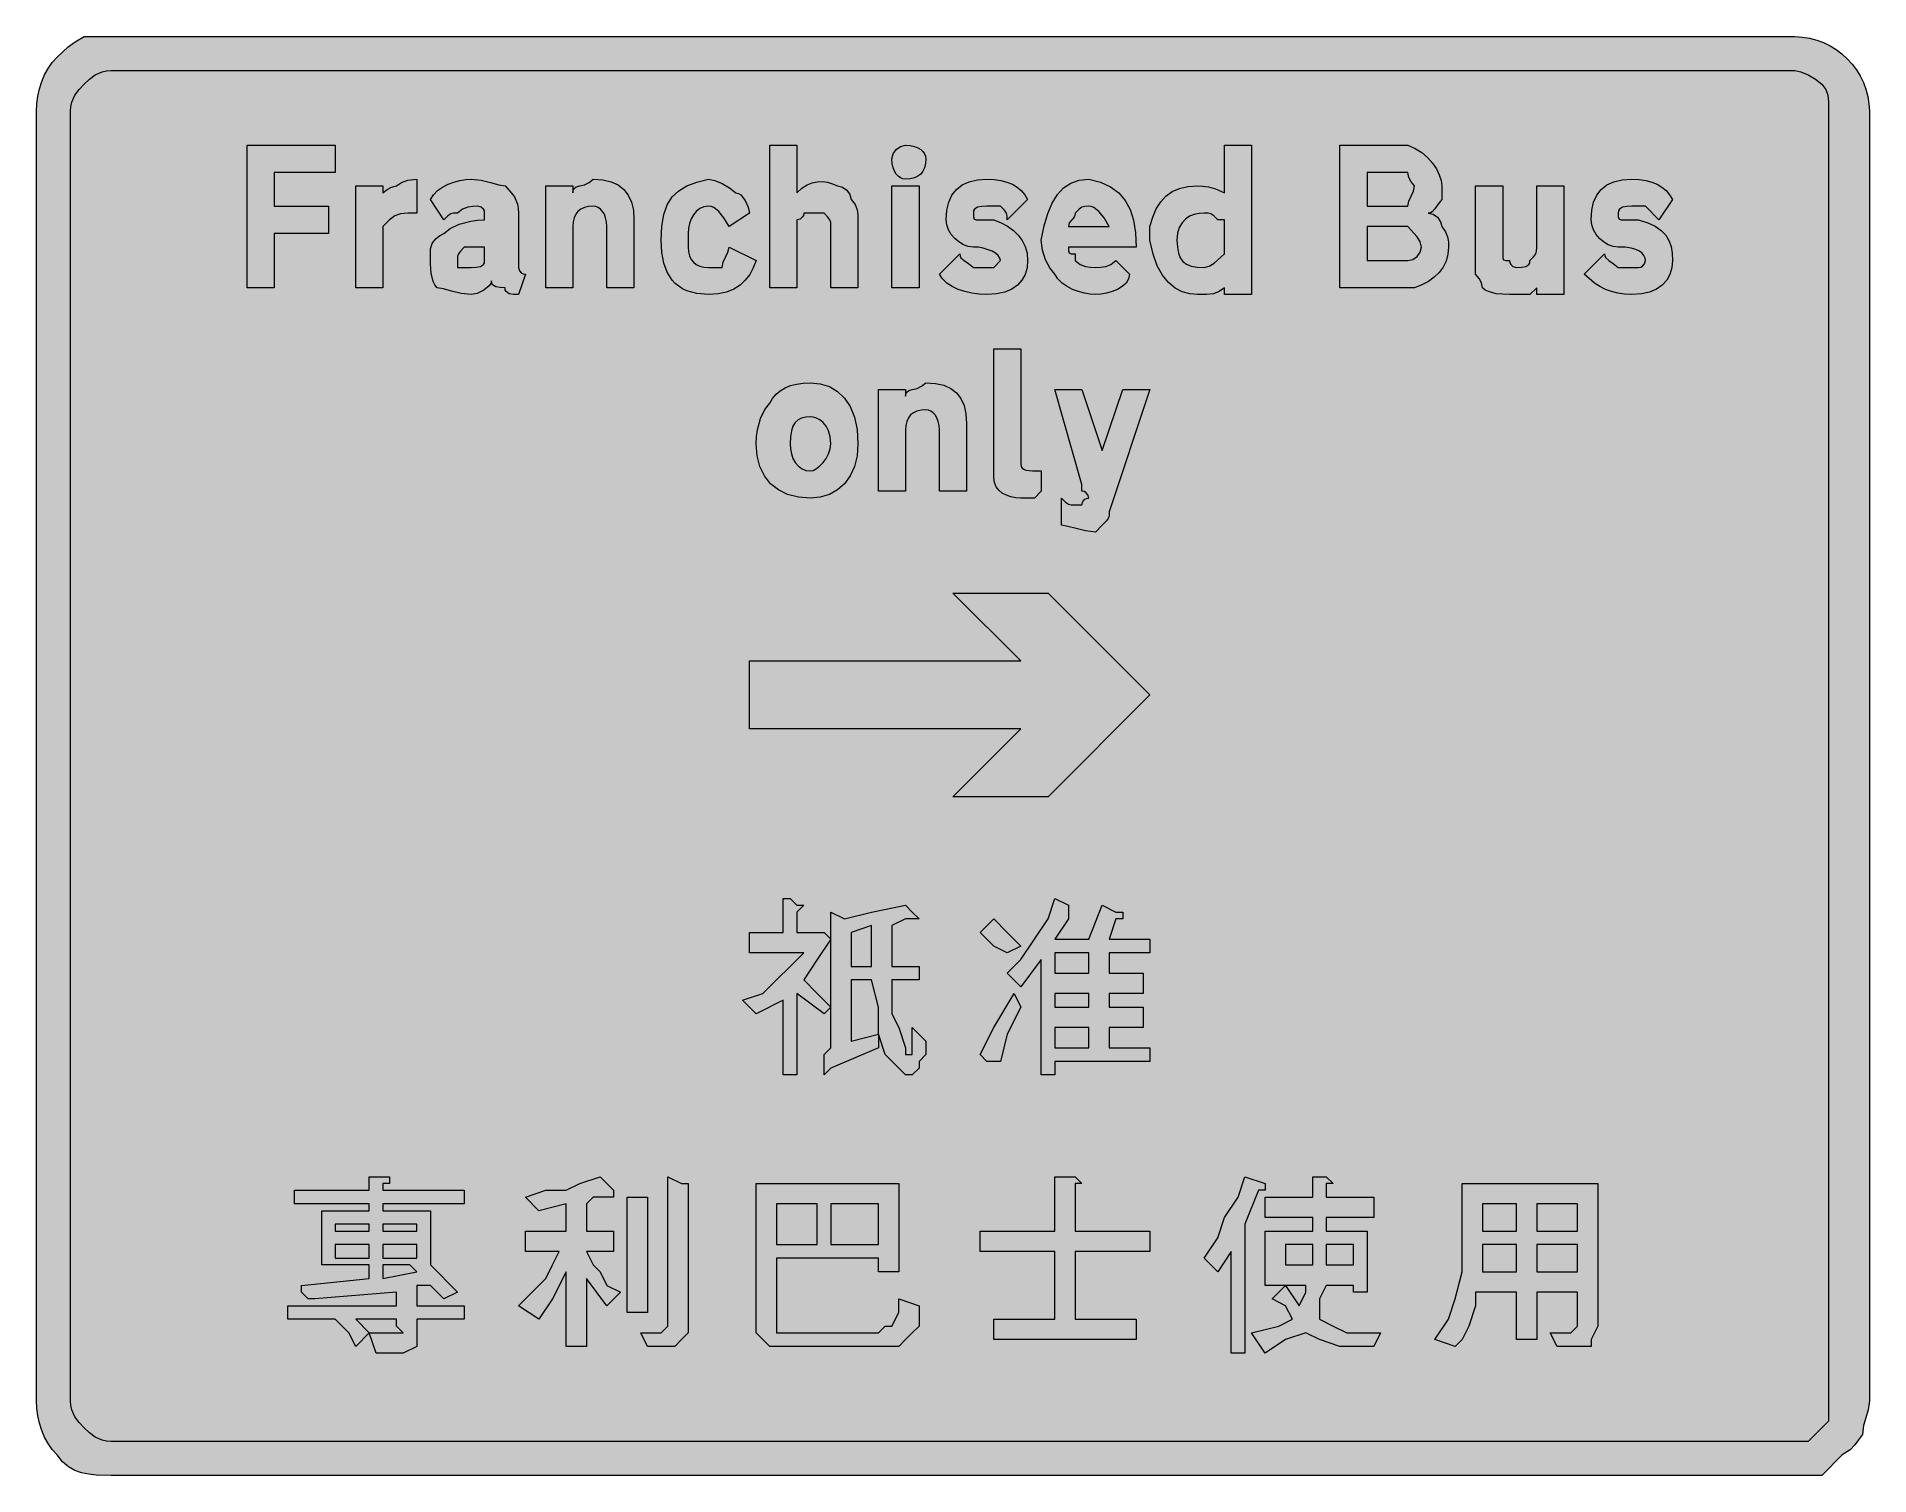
# Model space of a CAD drawing. Header units: metres. Extents: x 121 to 445, y 8 to 262.
import ezdxf

# ---------------------------------------------------------------- set-up
doc = ezdxf.new("R2010")
doc.units = ezdxf.units.M
doc.layers.add('FILL_BLACK_000000', color=7, linetype='Continuous', true_color=0x000000)
doc.layers.add('FILL_WHITE_FFFFFF', color=7, linetype='Continuous', true_color=0xffffff)

msp = doc.modelspace()

# ---------------------------------------------------------------- hatches: boundary and pattern name
at = {"layer": 'FILL_BLACK_000000', "true_color": 0x000000}
h = msp.add_hatch(color=7, dxfattribs=at)
h.dxf.hatch_style = 1
h.paths.add_polyline_path([(445.47, 21.12), (445.28, 19.51), (444.87, 18.12), (444.46, 16.73), (444.27, 15.12), (443.54, 14.22), (442.92, 13.32), (442.08, 12.42), (440.67, 11.52), (437.07, 7.92), (432.27, 7.92), (134.67, 7.92), (131.99, 7.98), (130.68, 8.11), (129.42, 8.37), (128.21, 8.8), (127.08, 9.44), (126.02, 10.33), (125.07, 11.52), (124.23, 12.47), (123.5, 13.53), (122.88, 14.66), (122.37, 15.87), (121.98, 17.13), (121.7, 18.44), (121.53, 19.77), (121.47, 21.12), (121.47, 249.12), (121.53, 250.47), (121.7, 251.8), (121.98, 253.11), (122.37, 254.37), (122.88, 255.58), (123.5, 256.71), (124.23, 257.77), (125.07, 258.72), (127.02, 260.52), (128.28, 261.42), (129.87, 262.32), (134.67, 262.32), (432.27, 262.32), (433.6, 262.25), (434.9, 262.05), (436.16, 261.72), (437.37, 261.27), (438.52, 260.71), (439.61, 260.04), (440.63, 259.28), (441.57, 258.42), (442.43, 257.48), (443.19, 256.46), (443.86, 255.37), (444.42, 254.22), (444.87, 253.01), (445.2, 251.75), (445.4, 250.45), (445.47, 249.12), (445.47, 21.12)])
h = msp.add_hatch(color=7, dxfattribs=at)
h.dxf.hatch_style = 1
h.paths.add_polyline_path([(163.47, 217.92), (158.67, 217.92), (158.67, 243.12), (174.27, 243.12), (174.27, 238.32), (163.47, 238.32), (163.47, 232.32), (173.07, 232.32), (173.07, 227.52), (163.47, 227.52), (163.47, 217.92)])
h = msp.add_hatch(color=7, dxfattribs=at)
h.dxf.hatch_style = 1
h.paths.add_polyline_path([(256.77, 235.51), (257.67, 236.09), (258.57, 236.47), (259.47, 236.67), (260.37, 236.7), (261.27, 236.58), (262.17, 236.31), (263.07, 235.92), (263.95, 235.71), (264.72, 235.17), (265.26, 234.4), (265.47, 233.52), (266.16, 232.62), (266.52, 231.72), (266.65, 230.82), (266.67, 229.92), (266.67, 217.92), (261.87, 217.92), (261.87, 228.72), (261.85, 229.43), (261.72, 229.92), (261.36, 230.41), (260.67, 231.12), (259.47, 231.12), (257.07, 231.12), (257.02, 230.72), (256.88, 230.43), (256.47, 230.07), (255.87, 229.92), (255.87, 228.72), (255.87, 217.92), (251.07, 217.92), (251.07, 243.12), (255.87, 243.12), (255.87, 234.72), (256.77, 235.51)])
h = msp.add_hatch(color=7, dxfattribs=at)
h.dxf.hatch_style = 1
h.paths.add_polyline_path([(278.61, 239.88), (278.45, 239.14), (278.16, 238.53), (277.77, 238.02), (277.26, 237.63), (276.65, 237.34), (275.91, 237.18), (275.07, 237.12), (274.62, 237.18), (274.19, 237.34), (273.78, 237.63), (273.42, 238.02), (273.11, 238.53), (272.88, 239.14), (272.72, 239.88), (272.67, 240.72), (272.88, 241.6), (273.42, 242.37), (274.19, 242.91), (275.07, 243.12), (275.91, 243.07), (276.65, 242.91), (277.26, 242.68), (277.77, 242.37), (278.16, 242.01), (278.45, 241.6), (278.61, 241.17), (278.67, 240.72), (278.61, 239.88)])
h = msp.add_hatch(color=7, dxfattribs=at)
h.dxf.hatch_style = 1
h.paths.add_polyline_path([(336.27, 243.12), (336.27, 216.72), (331.47, 216.72), (331.47, 217.92), (330.55, 217.23), (329.52, 216.87), (328.26, 216.74), (326.67, 216.72), (325.32, 216.84), (324.01, 217.21), (322.75, 217.86), (321.57, 218.82), (320.51, 220.12), (319.58, 221.78), (318.83, 223.84), (318.27, 226.32), (318.27, 227.52), (318.27, 228.72), (318.78, 230.41), (319.41, 231.87), (320.19, 233.11), (321.12, 234.12), (322.22, 234.91), (323.5, 235.47), (324.98, 235.81), (326.67, 235.92), (327.59, 235.9), (328.62, 235.77), (329.88, 235.41), (331.47, 234.72), (331.47, 243.12), (336.27, 243.12)])
h.paths.add_polyline_path([(331.47, 229.92), (330.27, 229.92), (329.56, 230.61), (329.07, 230.97), (328.58, 231.1), (327.87, 231.12), (326.97, 231.06), (326.11, 230.88), (325.3, 230.55), (324.57, 230.07), (323.96, 229.42), (323.48, 228.59), (323.18, 227.56), (323.07, 226.32), (323.13, 225.08), (323.31, 224.05), (323.64, 223.22), (324.12, 222.57), (324.77, 222.09), (325.6, 221.76), (326.63, 221.58), (327.87, 221.52), (328.77, 221.73), (329.67, 222.27), (331.47, 223.92), (331.47, 228.72), (331.47, 229.92)], flags=16)
h = msp.add_hatch(color=7, dxfattribs=at)
h.dxf.hatch_style = 1
h.paths.add_polyline_path([(361.47, 243.12), (363.87, 243.12), (365.16, 242.56), (366.33, 241.83), (367.35, 240.95), (368.22, 239.97), (368.92, 238.94), (369.44, 237.89), (369.76, 236.87), (369.87, 235.92), (369.87, 233.52), (369.16, 232.64), (368.67, 231.87), (368.18, 231.33), (367.87, 231.17), (367.47, 231.12), (368.35, 230.91), (369.12, 230.37), (369.66, 229.6), (369.87, 228.72), (370.56, 227.82), (370.92, 226.92), (371.05, 226.02), (371.07, 225.12), (370.96, 223.83), (370.64, 222.64), (370.12, 221.58), (369.42, 220.62), (368.55, 219.78), (367.53, 219.04), (366.36, 218.43), (365.07, 217.92), (363.87, 217.92), (362.67, 217.92), (361.47, 217.92), (351.87, 217.92), (351.87, 243.12), (360.27, 243.12), (361.47, 243.12)])
h.paths.add_polyline_path([(363.87, 238.32), (362.67, 238.32), (361.47, 238.32), (356.67, 238.32), (356.67, 232.32), (361.47, 232.32), (362.67, 232.32), (363.87, 232.32), (364.06, 233.22), (364.47, 234.12), (364.88, 235.02), (365.07, 235.92), (364.47, 236.67), (364.06, 237.44), (363.87, 238.32)], flags=16)
h.paths.add_polyline_path([(362.67, 222.72), (363.87, 222.72), (364.75, 222.93), (365.52, 223.47), (366.06, 224.24), (366.27, 225.12), (366.06, 226.02), (365.52, 226.92), (363.87, 228.72), (362.67, 228.72), (361.47, 228.72), (356.67, 228.72), (356.67, 222.72), (361.47, 222.72), (362.67, 222.72)], flags=16)
h = msp.add_hatch(color=7, dxfattribs=at)
h.dxf.hatch_style = 1
h.paths.add_polyline_path([(177.87, 235.92), (182.67, 235.92), (182.67, 234.72), (183.42, 235.32), (184.19, 235.73), (185.07, 235.92), (185.97, 236.52), (187.1, 236.93), (188.67, 237.12), (188.67, 231.12), (187.08, 231.1), (185.82, 230.97), (184.79, 230.61), (183.87, 229.92), (182.67, 228.72), (182.67, 217.92), (177.87, 217.92), (177.87, 235.92)])
h = msp.add_hatch(color=7, dxfattribs=at)
h.dxf.hatch_style = 1
h.paths.add_polyline_path([(205.79, 216.74), (205.02, 216.87), (204.48, 217.23), (204.32, 217.52), (204.27, 217.92), (203.39, 217.94), (202.62, 218.07), (202.08, 218.43), (201.92, 218.72), (201.87, 219.12), (201.76, 218.67), (201.48, 218.24), (200.52, 217.47), (199.34, 216.93), (198.27, 216.72), (196.49, 216.91), (194.82, 217.32), (193.38, 217.73), (192.27, 217.92), (191.87, 218.42), (191.58, 219.03), (191.22, 220.47), (191.09, 222.14), (191.07, 223.92), (191.11, 224.82), (191.37, 225.72), (191.66, 226.17), (192.08, 226.62), (192.68, 227.07), (193.47, 227.52), (194.6, 228.4), (196.17, 229.17), (198.2, 229.71), (199.38, 229.87), (200.67, 229.92), (200.67, 231.12), (200.62, 231.52), (200.48, 231.81), (200.07, 232.17), (199.47, 232.32), (198.57, 232.3), (197.67, 232.17), (196.77, 231.81), (195.87, 231.12), (195.16, 231.1), (194.67, 230.97), (194.18, 230.61), (193.47, 229.92), (191.07, 233.52), (191.63, 234.36), (192.36, 235.09), (193.24, 235.71), (194.22, 236.22), (195.25, 236.61), (196.3, 236.89), (197.32, 237.06), (198.27, 237.12), (200.05, 236.93), (201.72, 236.52), (203.16, 236.11), (204.27, 235.92), (205.15, 235), (205.92, 233.97), (206.46, 232.71), (206.62, 231.97), (206.67, 231.12), (206.67, 221.52), (206.82, 220.92), (207.18, 220.51), (207.47, 220.37), (207.87, 220.32), (206.67, 216.72), (205.79, 216.74)])
h.paths.add_polyline_path([(198.27, 221.52), (199.15, 221.54), (199.92, 221.67), (200.46, 222.03), (200.62, 222.32), (200.67, 222.72), (200.67, 225.12), (197.07, 225.12), (196.38, 224.41), (196.02, 223.92), (195.89, 223.43), (195.87, 222.72), (195.87, 221.52), (198.27, 221.52)], flags=16)
h = msp.add_hatch(color=7, dxfattribs=at)
h.dxf.hatch_style = 1
h.paths.add_polyline_path([(222.27, 217.92), (222.27, 228.72), (222.22, 229.56), (222.06, 230.29), (221.83, 230.91), (221.52, 231.42), (221.16, 231.81), (220.75, 232.09), (220.32, 232.26), (219.87, 232.32), (219.03, 232.26), (218.3, 232.09), (217.68, 231.81), (217.17, 231.42), (216.78, 230.91), (216.5, 230.29), (216.33, 229.56), (216.27, 228.72), (216.27, 217.92), (211.47, 217.92), (211.47, 235.92), (216.27, 235.92), (216.27, 234.72), (216.32, 235.12), (216.46, 235.41), (216.87, 235.77), (217.47, 235.92), (218.35, 236.11), (219.12, 236.52), (219.87, 237.12), (221.56, 237.01), (223.02, 236.67), (224.26, 236.11), (225.27, 235.32), (226.06, 234.31), (226.62, 233.07), (226.96, 231.61), (227.07, 229.92), (227.07, 217.92), (222.27, 217.92)])
h = msp.add_hatch(color=7, dxfattribs=at)
h.dxf.hatch_style = 1
h.paths.add_polyline_path([(241.36, 236.91), (242.67, 236.37), (243.98, 235.6), (245.07, 234.72), (245.52, 234.61), (245.95, 234.33), (246.72, 233.37), (247.26, 232.19), (247.47, 231.12), (243.87, 228.72), (242.97, 230.29), (242.07, 231.42), (241.17, 232.09), (240.72, 232.26), (240.27, 232.32), (239.43, 232.21), (238.7, 231.91), (238.08, 231.43), (237.57, 230.82), (237.18, 230.09), (236.9, 229.28), (236.73, 228.42), (236.67, 227.52), (236.67, 226.32), (236.67, 225.12), (236.73, 224.28), (236.9, 223.54), (237.18, 222.93), (237.57, 222.42), (238.08, 222.03), (238.7, 221.74), (239.43, 221.58), (240.27, 221.52), (242.67, 221.52), (242.86, 222.42), (243.27, 223.32), (243.68, 224.22), (243.87, 225.12), (248.67, 222.72), (248.16, 221.43), (247.53, 220.26), (246.75, 219.24), (245.82, 218.37), (244.72, 217.67), (243.44, 217.15), (241.96, 216.83), (240.27, 216.72), (238.19, 216.89), (236.43, 217.38), (235.66, 217.74), (234.98, 218.18), (234.36, 218.69), (233.82, 219.27), (232.95, 220.65), (232.34, 222.29), (231.98, 224.18), (231.87, 226.32), (231.98, 228.8), (232.34, 230.88), (232.95, 232.58), (233.82, 233.97), (234.98, 235.07), (236.43, 235.94), (238.19, 236.61), (240.27, 237.12), (241.36, 236.91)])
h = msp.add_hatch(color=7, dxfattribs=at)
h.dxf.hatch_style = 1
h.paths.add_polyline_path([(296.56, 221.43), (296.22, 220.26), (295.66, 219.24), (294.87, 218.37), (293.86, 217.67), (292.62, 217.15), (291.16, 216.83), (289.47, 216.72), (288.12, 216.78), (286.81, 216.94), (285.55, 217.23), (284.37, 217.62), (283.31, 218.13), (282.38, 218.74), (281.63, 219.48), (281.07, 220.32), (284.67, 223.92), (284.72, 223.52), (284.88, 223.21), (285.42, 222.72), (286.19, 222.23), (287.07, 221.52), (289.47, 221.52), (290.67, 221.52), (291.87, 222.72), (291.76, 223.17), (291.46, 223.6), (290.98, 224.01), (290.37, 224.37), (288.83, 224.91), (287.97, 225.07), (287.07, 225.12), (286.17, 225.23), (285.31, 225.53), (284.5, 226.01), (283.77, 226.62), (283.16, 227.35), (282.68, 228.16), (282.38, 229.02), (282.27, 229.92), (282.38, 231.61), (282.72, 233.07), (283.28, 234.31), (284.07, 235.32), (285.08, 236.11), (286.32, 236.67), (287.78, 237.01), (289.47, 237.12), (290.76, 237.06), (291.95, 236.89), (293.01, 236.61), (293.97, 236.22), (294.81, 235.71), (295.55, 235.09), (296.16, 234.36), (296.67, 233.52), (293.07, 229.92), (293.05, 230.63), (292.92, 231.12), (292.56, 231.61), (291.87, 232.32), (289.47, 232.32), (288.59, 232.3), (287.82, 232.17), (287.28, 231.81), (287.12, 231.52), (287.07, 231.12), (287.09, 230.43), (287.22, 230.07), (287.58, 229.94), (288.27, 229.92), (290.67, 229.92), (291.96, 229.41), (293.13, 228.79), (294.15, 228.06), (295.02, 227.22), (295.72, 226.26), (296.24, 225.19), (296.56, 224.01), (296.67, 222.72), (296.56, 221.43)])
h = msp.add_hatch(color=7, dxfattribs=at)
h.dxf.hatch_style = 1
h.paths.add_polyline_path([(303.89, 224.43), (304.02, 224.07), (304.38, 223.94), (305.07, 223.92), (305.07, 222.72), (305.97, 222.03), (306.87, 221.67), (307.77, 221.54), (308.67, 221.52), (309.57, 221.54), (310.47, 221.67), (311.37, 222.03), (312.27, 222.72), (314.67, 220.32), (314.51, 219.48), (314.07, 218.74), (313.4, 218.13), (312.57, 217.62), (311.62, 217.23), (310.62, 216.94), (309.62, 216.78), (308.67, 216.72), (307.72, 216.78), (306.7, 216.94), (305.65, 217.23), (304.62, 217.62), (303.64, 218.13), (302.76, 218.74), (302.03, 219.48), (301.47, 220.32), (300.59, 221.43), (299.82, 222.87), (299.28, 224.54), (299.07, 226.32), (299.58, 228.85), (300.21, 231.04), (300.99, 232.9), (301.92, 234.42), (303.02, 235.6), (304.3, 236.44), (305.78, 236.95), (307.47, 237.12), (309.55, 236.56), (311.31, 235.75), (312.76, 234.69), (313.92, 233.37), (314.79, 231.76), (315.4, 229.86), (315.76, 227.65), (315.87, 225.12), (303.87, 225.12), (303.89, 224.43)])
h.paths.add_polyline_path([(310.17, 230.29), (309.27, 231.42), (308.37, 232.09), (307.92, 232.26), (307.47, 232.32), (306.76, 232.3), (306.27, 232.17), (305.78, 231.81), (305.07, 231.12), (305.02, 230.72), (304.88, 230.41), (304.47, 229.92), (304.06, 229.43), (303.92, 229.12), (303.87, 228.72), (311.07, 228.72), (310.17, 230.29)], flags=16)
h = msp.add_hatch(color=7, dxfattribs=at)
h.dxf.hatch_style = 1
h.paths.add_polyline_path([(410.56, 221.43), (410.22, 220.26), (409.66, 219.24), (408.87, 218.37), (407.86, 217.67), (406.62, 217.15), (405.16, 216.83), (403.47, 216.72), (402.17, 216.78), (400.98, 216.94), (399.86, 217.23), (398.82, 217.62), (397.83, 218.13), (396.89, 218.74), (395.07, 220.32), (398.67, 223.92), (398.72, 223.52), (398.88, 223.21), (399.42, 222.72), (400.19, 222.23), (401.07, 221.52), (403.47, 221.52), (404.67, 221.52), (405.07, 221.57), (405.36, 221.71), (405.72, 222.12), (405.87, 222.72), (405.81, 223.17), (405.63, 223.6), (405.3, 224.01), (404.82, 224.37), (404.17, 224.68), (403.34, 224.91), (402.31, 225.07), (401.07, 225.12), (400.17, 225.23), (399.31, 225.53), (398.5, 226.01), (397.77, 226.62), (397.16, 227.35), (396.68, 228.16), (396.38, 229.02), (396.27, 229.92), (396.38, 231.61), (396.72, 233.07), (397.28, 234.31), (398.07, 235.32), (399.08, 236.11), (400.32, 236.67), (401.78, 237.01), (403.47, 237.12), (404.76, 237.06), (405.95, 236.89), (407.01, 236.61), (407.97, 236.22), (408.81, 235.71), (409.55, 235.09), (410.16, 234.36), (410.67, 233.52), (408.27, 229.92), (405.87, 232.32), (403.47, 232.32), (402.59, 232.3), (401.82, 232.17), (401.28, 231.81), (401.12, 231.52), (401.07, 231.12), (401.09, 230.43), (401.22, 230.07), (401.58, 229.94), (402.27, 229.92), (404.67, 229.92), (406.31, 229.41), (407.63, 228.79), (408.68, 228.06), (409.47, 227.22), (410.04, 226.26), (410.41, 225.19), (410.61, 224.01), (410.67, 222.72), (410.56, 221.43)])
h = msp.add_hatch(color=7, dxfattribs=at)
h.dxf.hatch_style = 1
h.paths.add_polyline_path([(272.67, 217.92), (272.67, 235.92), (277.47, 235.92), (277.47, 217.92), (272.67, 217.92)])
h = msp.add_hatch(color=7, dxfattribs=at)
h.dxf.hatch_style = 1
h.paths.add_polyline_path([(391.47, 235.92), (391.47, 216.72), (386.67, 216.72), (386.67, 217.92), (385.47, 216.72), (381.87, 216.72), (379.47, 216.87), (378.16, 217.23), (377.57, 217.52), (377.07, 217.92), (376.88, 218.8), (376.47, 219.57), (375.87, 220.32), (375.87, 222.72), (375.87, 235.92), (380.67, 235.92), (380.67, 223.92), (380.69, 223.23), (380.82, 222.87), (381.18, 222.74), (381.87, 222.72), (381.92, 222.32), (382.06, 222.03), (382.47, 221.67), (383.07, 221.52), (383.95, 221.54), (384.72, 221.67), (385.26, 222.03), (385.42, 222.32), (385.47, 222.72), (386.16, 223.43), (386.52, 223.92), (386.65, 224.41), (386.67, 225.12), (386.67, 235.92), (391.47, 235.92)])
h = msp.add_hatch(color=7, dxfattribs=at)
h.dxf.hatch_style = 1
h.paths.add_polyline_path([(295.47, 186.72), (295.53, 186.32), (295.7, 186.03), (295.98, 185.81), (296.37, 185.67), (297.5, 185.54), (299.07, 185.52), (299.07, 181.92), (297.87, 180.72), (295.47, 180.72), (294.57, 180.78), (293.71, 180.94), (292.9, 181.23), (292.17, 181.62), (291.56, 182.13), (291.08, 182.74), (290.78, 183.48), (290.67, 184.32), (290.67, 185.52), (290.67, 207.12), (295.47, 207.12), (295.47, 186.72)])
h = msp.add_hatch(color=7, dxfattribs=at)
h.dxf.hatch_style = 1
h.paths.add_polyline_path([(266.03, 186.29), (265.28, 184.65), (264.27, 183.27), (263.04, 182.18), (261.61, 181.38), (260.01, 180.89), (258.27, 180.72), (256.13, 180.89), (254.24, 181.38), (252.6, 182.18), (251.22, 183.27), (250.13, 184.65), (249.33, 186.29), (248.84, 188.18), (248.67, 190.32), (248.72, 191.61), (248.88, 192.79), (249.42, 194.82), (250.19, 196.39), (251.07, 197.52), (251.58, 198.36), (252.2, 199.09), (252.93, 199.71), (253.77, 200.22), (254.73, 200.61), (255.8, 200.89), (256.98, 201.06), (258.27, 201.12), (260.01, 200.95), (261.61, 200.44), (263.04, 199.6), (264.27, 198.42), (265.28, 196.9), (266.03, 195.04), (266.51, 192.85), (266.67, 190.32), (266.51, 188.18), (266.03, 186.29)])
h.paths.add_polyline_path([(261.48, 192.59), (261.05, 193.42), (260.52, 194.07), (259.94, 194.55), (259.34, 194.88), (258.77, 195.06), (258.27, 195.12), (257.43, 195.06), (256.7, 194.88), (256.08, 194.55), (255.57, 194.07), (255.18, 193.42), (254.9, 192.59), (254.73, 191.56), (254.67, 190.32), (254.73, 189.42), (254.9, 188.56), (255.18, 187.75), (255.57, 187.02), (256.08, 186.41), (256.7, 185.93), (257.43, 185.63), (258.27, 185.52), (258.77, 185.63), (259.34, 185.93), (259.94, 186.41), (260.52, 187.02), (261.05, 187.75), (261.48, 188.56), (261.76, 189.42), (261.87, 190.32), (261.76, 191.56), (261.48, 192.59)], flags=16)
h = msp.add_hatch(color=7, dxfattribs=at)
h.dxf.hatch_style = 1
h.paths.add_polyline_path([(281.07, 181.92), (281.07, 192.72), (281.02, 193.56), (280.86, 194.29), (280.63, 194.91), (280.32, 195.42), (279.96, 195.81), (279.55, 196.09), (279.12, 196.26), (278.67, 196.32), (277.83, 196.26), (277.1, 196.09), (276.48, 195.81), (275.97, 195.42), (275.58, 194.91), (275.3, 194.29), (275.13, 193.56), (275.07, 192.72), (275.07, 181.92), (270.27, 181.92), (270.27, 199.92), (275.07, 199.92), (275.07, 198.72), (275.12, 199.12), (275.26, 199.41), (275.67, 199.77), (276.27, 199.92), (277.15, 200.11), (277.92, 200.52), (278.67, 201.12), (280.36, 201.01), (281.82, 200.67), (283.06, 200.11), (284.07, 199.32), (284.86, 198.31), (285.42, 197.07), (285.76, 195.61), (285.87, 193.92), (285.87, 181.92), (281.07, 181.92)])
h = msp.add_hatch(color=7, dxfattribs=at)
h.dxf.hatch_style = 1
h.paths.add_polyline_path([(311.07, 178.32), (311.05, 177.61), (310.92, 177.12), (310.56, 176.63), (309.87, 175.92), (308.67, 174.72), (306.89, 174.91), (305.22, 175.32), (303.78, 175.73), (302.67, 175.92), (302.67, 180.72), (303.38, 180.03), (303.87, 179.67), (304.36, 179.54), (305.07, 179.52), (306.27, 179.52), (306.42, 180.12), (306.78, 180.53), (307.07, 180.67), (307.47, 180.72), (307.32, 181.32), (306.96, 181.73), (306.67, 181.87), (306.27, 181.92), (306.27, 183.12), (301.47, 199.92), (306.27, 199.92), (309.87, 189.12), (313.47, 199.92), (318.27, 199.92), (311.07, 178.32)])
h = msp.add_hatch(color=7, dxfattribs=at)
h.dxf.hatch_style = 1
h.paths.add_polyline_path([(318.27, 145.92), (300.27, 127.92), (283.47, 127.92), (295.47, 139.92), (247.47, 139.92), (247.47, 151.92), (295.47, 151.92), (283.47, 163.92), (300.27, 163.92), (318.27, 145.92)])
h = msp.add_hatch(color=7, dxfattribs=at)
h.dxf.hatch_style = 1
h.paths.add_polyline_path([(247.47, 103.92), (253.47, 103.92), (253.47, 109.92), (254.67, 109.92), (255.87, 108.72), (257.07, 108.72), (255.87, 107.52), (255.87, 103.92), (260.67, 103.92), (261.87, 102.72), (259.47, 99.12), (257.07, 95.52), (259.47, 93.12), (261.87, 90.72), (260.67, 89.52), (255.87, 93.12), (255.87, 78.72), (253.47, 78.72), (253.47, 91.92), (248.67, 89.52), (246.27, 91.92), (249.87, 93.12), (252.27, 95.52), (254.67, 97.92), (257.07, 100.32), (247.47, 100.32), (247.47, 103.92)])
h = msp.add_hatch(color=7, dxfattribs=at)
h.dxf.hatch_style = 1
h.paths.add_polyline_path([(260.67, 78.72), (260.67, 79.92), (260.67, 82.32), (261.87, 83.52), (261.87, 107.52), (264.27, 106.32), (269.07, 107.52), (275.07, 108.72), (276.27, 107.52), (277.47, 106.32), (276.27, 106.32), (275.07, 106.32), (272.67, 105.12), (272.67, 97.92), (277.47, 97.92), (277.47, 95.52), (272.67, 95.52), (272.67, 91.92), (272.67, 89.52), (273.87, 87.12), (275.07, 83.52), (275.07, 82.32), (276.27, 82.32), (276.27, 84.72), (276.27, 87.12), (278.67, 84.72), (278.67, 82.32), (277.47, 81.12), (277.47, 79.92), (276.27, 78.72), (275.07, 78.72), (273.87, 79.92), (271.47, 82.32), (270.27, 85.92), (270.27, 83.52), (261.87, 79.92), (260.67, 78.72)])
h.paths.add_polyline_path([(270.27, 90.72), (269.07, 95.52), (265.47, 95.52), (265.47, 84.72), (270.27, 85.92), (270.27, 90.72)], flags=16)
h.paths.add_polyline_path([(269.07, 105.12), (265.47, 103.92), (265.47, 97.92), (269.07, 97.92), (269.07, 105.12)], flags=16)
h = msp.add_hatch(color=7, dxfattribs=at)
h.dxf.hatch_style = 1
h.paths.add_polyline_path([(312.27, 107.52), (313.47, 107.52), (313.47, 106.32), (312.27, 106.32), (311.07, 102.72), (318.27, 102.72), (318.27, 100.32), (311.07, 100.32), (311.07, 96.72), (317.07, 96.72), (317.07, 93.12), (311.07, 93.12), (311.07, 90.72), (317.07, 90.72), (317.07, 87.12), (311.07, 87.12), (311.07, 83.52), (318.27, 83.52), (318.27, 81.12), (301.47, 81.12), (301.47, 78.72), (299.07, 78.72), (299.07, 99.12), (295.47, 94.32), (293.07, 96.72), (295.47, 99.12), (297.87, 102.72), (300.27, 106.32), (301.47, 109.92), (303.87, 108.72), (303.87, 107.52), (303.87, 106.32), (301.47, 102.72), (307.47, 102.72), (309.87, 108.72), (312.27, 107.52)])
h.paths.add_polyline_path([(301.47, 90.72), (307.47, 90.72), (307.47, 93.12), (301.47, 93.12), (301.47, 90.72)], flags=16)
h.paths.add_polyline_path([(301.47, 100.32), (301.47, 96.72), (307.47, 96.72), (307.47, 100.32), (301.47, 100.32)], flags=16)
h.paths.add_polyline_path([(307.47, 87.12), (301.47, 87.12), (301.47, 83.52), (307.47, 83.52), (307.47, 87.12)], flags=16)
h = msp.add_hatch(color=7, dxfattribs=at)
h.dxf.hatch_style = 1
h.paths.add_polyline_path([(290.67, 101.52), (288.27, 103.92), (290.67, 106.32), (293.07, 103.92), (295.47, 101.52), (293.07, 100.32), (290.67, 101.52)])
h = msp.add_hatch(color=7, dxfattribs=at)
h.dxf.hatch_style = 1
h.paths.add_polyline_path([(290.67, 87.12), (294.27, 93.12), (295.47, 90.72), (293.07, 85.92), (291.87, 81.12), (290.67, 81.12), (289.47, 81.12), (288.27, 82.32), (290.67, 87.12)])
h = msp.add_hatch(color=7, dxfattribs=at)
h.dxf.hatch_style = 1
h.paths.add_polyline_path([(185.07, 40.32), (170.67, 39.12), (169.47, 39.12), (168.27, 40.32), (168.27, 41.52), (180.27, 42.72), (180.27, 45.12), (171.87, 45.12), (171.87, 54.72), (180.27, 54.72), (180.27, 55.92), (167.07, 55.92), (167.07, 58.32), (180.27, 58.32), (180.27, 60.72), (182.67, 60.72), (183.87, 60.72), (183.87, 59.52), (182.67, 59.52), (182.67, 58.32), (197.07, 58.32), (197.07, 55.92), (182.67, 55.92), (182.67, 54.72), (191.07, 54.72), (191.07, 45.12), (195.87, 40.32), (193.47, 39.12), (191.07, 41.52), (188.67, 41.52), (188.67, 37.92), (197.07, 37.92), (197.07, 35.52), (188.67, 35.52), (188.67, 34.32), (188.67, 31.92), (188.67, 30.72), (186.27, 29.52), (185.07, 29.52), (181.47, 29.52), (180.27, 33.12), (177.87, 30.72), (176.67, 33.12), (174.27, 35.52), (165.87, 35.52), (165.87, 37.92), (185.07, 37.92), (185.07, 40.32)])
h.paths.add_polyline_path([(183.87, 33.12), (185.07, 33.12), (186.27, 33.12), (185.07, 34.32), (185.07, 35.52), (177.87, 35.52), (180.27, 33.12), (183.87, 33.12)], flags=16)
h.paths.add_polyline_path([(187.47, 45.12), (182.67, 45.12), (182.67, 42.72), (188.67, 43.92), (187.47, 45.12)], flags=16)
h.paths.add_polyline_path([(188.67, 51.12), (188.67, 52.32), (182.67, 52.32), (182.67, 51.12), (188.67, 51.12)], flags=16)
h.paths.add_polyline_path([(182.67, 46.32), (188.67, 46.32), (188.67, 48.72), (182.67, 48.72), (182.67, 46.32)], flags=16)
h.paths.add_polyline_path([(174.27, 52.32), (174.27, 51.12), (180.27, 51.12), (180.27, 52.32), (174.27, 52.32)], flags=16)
h.paths.add_polyline_path([(180.27, 48.72), (174.27, 48.72), (174.27, 46.32), (180.27, 46.32), (180.27, 48.72)], flags=16)
h = msp.add_hatch(color=7, dxfattribs=at)
h.dxf.hatch_style = 1
h.paths.add_polyline_path([(211.47, 58.32), (215.07, 58.32), (217.47, 59.52), (221.07, 60.72), (223.47, 58.32), (223.47, 57.12), (222.27, 57.12), (219.87, 57.12), (218.67, 55.92), (218.67, 51.12), (223.47, 51.12), (223.47, 47.52), (218.67, 47.52), (219.87, 45.12), (221.07, 43.92), (222.27, 41.52), (224.67, 40.32), (222.27, 37.92), (218.67, 42.72), (218.67, 30.72), (215.07, 30.72), (215.07, 43.92), (212.67, 39.12), (210.27, 35.52), (206.67, 37.92), (209.07, 40.32), (211.47, 42.72), (212.67, 45.12), (213.87, 47.52), (207.87, 47.52), (207.87, 51.12), (215.07, 51.12), (215.07, 55.92), (210.27, 54.72), (207.87, 57.12), (211.47, 58.32)])
h = msp.add_hatch(color=7, dxfattribs=at)
h.dxf.hatch_style = 1
h.paths.add_polyline_path([(231.87, 33.12), (233.07, 34.32), (233.07, 35.52), (233.07, 36.72), (233.07, 60.72), (235.47, 59.52), (236.67, 59.52), (236.67, 58.32), (236.67, 35.52), (236.67, 33.12), (235.47, 31.92), (234.27, 30.72), (231.87, 30.72), (229.47, 30.72), (228.27, 33.12), (231.87, 33.12)])
h = msp.add_hatch(color=7, dxfattribs=at)
h.dxf.hatch_style = 1
h.paths.add_polyline_path([(270.27, 43.92), (270.27, 46.32), (252.27, 46.32), (252.27, 35.52), (252.27, 34.32), (252.27, 33.12), (253.47, 33.12), (270.27, 33.12), (271.47, 34.32), (272.67, 34.32), (273.87, 36.72), (273.87, 39.12), (277.47, 37.92), (277.47, 35.52), (277.47, 34.32), (276.27, 33.12), (275.07, 31.92), (273.87, 30.72), (272.67, 30.72), (271.47, 30.72), (252.27, 30.72), (251.07, 30.72), (249.87, 31.92), (248.67, 33.12), (248.67, 34.32), (248.67, 59.52), (273.87, 59.52), (273.87, 43.92), (270.27, 43.92)])
h.paths.add_polyline_path([(252.27, 55.92), (252.27, 48.72), (259.47, 48.72), (259.47, 55.92), (252.27, 55.92)], flags=16)
h.paths.add_polyline_path([(270.27, 55.92), (261.87, 55.92), (261.87, 48.72), (270.27, 48.72), (270.27, 55.92)], flags=16)
h = msp.add_hatch(color=7, dxfattribs=at)
h.dxf.hatch_style = 1
h.paths.add_polyline_path([(305.07, 60.72), (306.27, 59.52), (305.07, 59.52), (305.07, 51.12), (318.27, 51.12), (318.27, 47.52), (305.07, 47.52), (305.07, 35.52), (315.87, 35.52), (315.87, 31.92), (290.67, 31.92), (290.67, 35.52), (301.47, 35.52), (301.47, 47.52), (288.27, 47.52), (288.27, 51.12), (301.47, 51.12), (301.47, 60.72), (303.87, 60.72), (305.07, 60.72)])
h = msp.add_hatch(color=7, dxfattribs=at)
h.dxf.hatch_style = 1
h.paths.add_polyline_path([(330.27, 49.92), (331.47, 53.52), (333.87, 57.12), (335.07, 60.72), (338.67, 59.52), (338.67, 58.32), (337.47, 58.32), (335.07, 52.32), (335.07, 29.52), (332.67, 29.52), (332.67, 47.52), (330.27, 43.92), (327.87, 46.32), (330.27, 49.92)])
h = msp.add_hatch(color=7, dxfattribs=at)
h.dxf.hatch_style = 1
h.paths.add_polyline_path([(347.07, 53.52), (338.67, 53.52), (338.67, 57.12), (347.07, 57.12), (347.07, 60.72), (349.47, 60.72), (350.67, 59.52), (349.47, 59.52), (349.47, 57.12), (357.87, 57.12), (357.87, 53.52), (349.47, 53.52), (349.47, 51.12), (356.67, 51.12), (356.67, 40.32), (354.27, 40.32), (354.27, 41.52), (349.47, 41.52), (348.27, 39.12), (348.27, 35.52), (350.67, 34.32), (353.07, 33.12), (356.67, 33.12), (359.07, 33.12), (357.87, 30.72), (354.27, 30.72), (351.87, 30.72), (348.27, 31.92), (345.87, 33.12), (342.27, 31.92), (338.67, 29.52), (336.27, 33.12), (341.07, 34.32), (343.47, 35.52), (342.27, 37.92), (339.87, 39.12), (342.27, 41.52), (338.67, 41.52), (338.67, 51.12), (347.07, 51.12), (347.07, 53.52)])
h.paths.add_polyline_path([(344.67, 37.92), (345.87, 40.32), (345.87, 41.52), (342.27, 41.52), (344.67, 37.92)], flags=16)
h.paths.add_polyline_path([(354.27, 48.72), (349.47, 48.72), (349.47, 45.12), (354.27, 45.12), (354.27, 48.72)], flags=16)
h.paths.add_polyline_path([(347.07, 48.72), (342.27, 48.72), (342.27, 45.12), (347.07, 45.12), (347.07, 48.72)], flags=16)
h = msp.add_hatch(color=7, dxfattribs=at)
h.dxf.hatch_style = 1
h.paths.add_polyline_path([(393.87, 30.72), (391.47, 30.72), (390.27, 30.72), (389.07, 33.12), (391.47, 33.12), (392.67, 33.12), (393.87, 34.32), (393.87, 35.52), (393.87, 40.32), (386.67, 40.32), (386.67, 31.92), (383.07, 31.92), (383.07, 40.32), (375.87, 40.32), (375.87, 37.92), (374.67, 34.32), (373.47, 31.92), (372.27, 30.72), (368.67, 31.92), (371.07, 35.52), (372.27, 39.12), (373.47, 43.92), (373.47, 49.92), (373.47, 59.52), (397.47, 59.52), (397.47, 34.32), (396.27, 31.92), (396.27, 30.72), (393.87, 30.72)])
h.paths.add_polyline_path([(383.07, 51.12), (383.07, 55.92), (377.07, 55.92), (377.07, 51.12), (383.07, 51.12)], flags=16)
h.paths.add_polyline_path([(383.07, 43.92), (383.07, 48.72), (377.07, 48.72), (377.07, 43.92), (383.07, 43.92)], flags=16)
h.paths.add_polyline_path([(386.67, 55.92), (386.67, 51.12), (393.87, 51.12), (393.87, 55.92), (386.67, 55.92)], flags=16)
h.paths.add_polyline_path([(393.87, 48.72), (386.67, 48.72), (386.67, 43.92), (393.87, 43.92), (393.87, 48.72)], flags=16)
h = msp.add_hatch(color=7, dxfattribs=at)
h.dxf.hatch_style = 1
h.paths.add_polyline_path([(225.87, 57.12), (228.27, 57.12), (229.47, 57.12), (229.47, 55.92), (229.47, 36.72), (225.87, 36.72), (225.87, 57.12)])
at = {"layer": 'FILL_WHITE_FFFFFF', "true_color": 0xffffff}
h = msp.add_hatch(color=7, dxfattribs=at)
h.dxf.hatch_style = 1
h.paths.add_polyline_path([(438.27, 21.12), (438.27, 17.52), (437.07, 16.32), (434.67, 13.92), (432.27, 13.92), (134.67, 13.92), (133.82, 13.97), (133.08, 14.13), (131.82, 14.67), (130.79, 15.44), (129.87, 16.32), (128.99, 17.24), (128.22, 18.27), (127.68, 19.53), (127.52, 20.27), (127.47, 21.12), (127.47, 249.12), (127.52, 249.97), (127.68, 250.71), (128.22, 251.97), (128.99, 253), (129.87, 253.92), (130.79, 254.8), (131.82, 255.57), (133.08, 256.11), (133.82, 256.27), (134.67, 256.32), (432.27, 256.32), (433.36, 256.11), (434.67, 255.57), (435.98, 254.8), (437.07, 253.92), (437.76, 253), (438.12, 251.97), (438.25, 250.71), (438.27, 249.12), (438.27, 21.12)])

# ---------------------------------------------------------------- linework, layer by layer
at = {"layer": 'FILL_BLACK_000000', "lineweight": 0, "true_color": 0x000000}
for points in [[(445.47, 21.12), (445.28, 19.51), (444.87, 18.12), (444.46, 16.73), (444.27, 15.12), (443.54, 14.22), (442.92, 13.32), (442.08, 12.42), (440.67, 11.52), (437.07, 7.92), (432.27, 7.92), (134.67, 7.92), (131.99, 7.98), (130.68, 8.11), (129.42, 8.37), (128.21, 8.8), (127.08, 9.44), (126.02, 10.33), (125.07, 11.52), (124.23, 12.47), (123.5, 13.53), (122.88, 14.66), (122.37, 15.87), (121.98, 17.13), (121.7, 18.44), (121.53, 19.77), (121.47, 21.12), (121.47, 249.12), (121.53, 250.47), (121.7, 251.8), (121.98, 253.11), (122.37, 254.37), (122.88, 255.58), (123.5, 256.71), (124.23, 257.77), (125.07, 258.72), (127.02, 260.52), (128.28, 261.42), (129.87, 262.32), (134.67, 262.32), (432.27, 262.32), (433.6, 262.25), (434.9, 262.05), (436.16, 261.72), (437.37, 261.27), (438.52, 260.71), (439.61, 260.04), (440.63, 259.28), (441.57, 258.42), (442.43, 257.48), (443.19, 256.46), (443.86, 255.37), (444.42, 254.22), (444.87, 253.01), (445.2, 251.75), (445.4, 250.45), (445.47, 249.12)], [(163.47, 217.92), (158.67, 217.92), (158.67, 243.12), (174.27, 243.12), (174.27, 238.32), (163.47, 238.32), (163.47, 232.32), (173.07, 232.32), (173.07, 227.52), (163.47, 227.52)], [(256.77, 235.51), (257.67, 236.09), (258.57, 236.47), (259.47, 236.67), (260.37, 236.7), (261.27, 236.58), (262.17, 236.31), (263.07, 235.92), (263.95, 235.71), (264.72, 235.17), (265.26, 234.4), (265.47, 233.52), (266.16, 232.62), (266.52, 231.72), (266.65, 230.82), (266.67, 229.92), (266.67, 217.92), (261.87, 217.92), (261.87, 228.72), (261.85, 229.43), (261.72, 229.92), (261.36, 230.41), (260.67, 231.12), (259.47, 231.12), (257.07, 231.12), (257.02, 230.72), (256.88, 230.43), (256.47, 230.07), (255.87, 229.92), (255.87, 228.72), (255.87, 217.92), (251.07, 217.92), (251.07, 243.12), (255.87, 243.12), (255.87, 234.72)], [(278.61, 239.88), (278.45, 239.14), (278.16, 238.53), (277.77, 238.02), (277.26, 237.63), (276.65, 237.34), (275.91, 237.18), (275.07, 237.12), (274.62, 237.18), (274.19, 237.34), (273.78, 237.63), (273.42, 238.02), (273.11, 238.53), (272.88, 239.14), (272.72, 239.88), (272.67, 240.72), (272.88, 241.6), (273.42, 242.37), (274.19, 242.91), (275.07, 243.12), (275.91, 243.07), (276.65, 242.91), (277.26, 242.68), (277.77, 242.37), (278.16, 242.01), (278.45, 241.6), (278.61, 241.17), (278.67, 240.72)], [(336.27, 243.12), (336.27, 216.72), (331.47, 216.72), (331.47, 217.92), (330.55, 217.23), (329.52, 216.87), (328.26, 216.74), (326.67, 216.72), (325.32, 216.84), (324.01, 217.21), (322.75, 217.86), (321.57, 218.82), (320.51, 220.12), (319.58, 221.78), (318.83, 223.84), (318.27, 226.32), (318.27, 227.52), (318.27, 228.72), (318.78, 230.41), (319.41, 231.87), (320.19, 233.11), (321.12, 234.12), (322.22, 234.91), (323.5, 235.47), (324.98, 235.81), (326.67, 235.92), (327.59, 235.9), (328.62, 235.77), (329.88, 235.41), (331.47, 234.72), (331.47, 243.12)], [(361.47, 243.12), (363.87, 243.12), (365.16, 242.56), (366.33, 241.83), (367.35, 240.95), (368.22, 239.97), (368.92, 238.94), (369.44, 237.89), (369.76, 236.87), (369.87, 235.92), (369.87, 233.52), (369.16, 232.64), (368.67, 231.87), (368.18, 231.33), (367.87, 231.17), (367.47, 231.12), (368.35, 230.91), (369.12, 230.37), (369.66, 229.6), (369.87, 228.72), (370.56, 227.82), (370.92, 226.92), (371.05, 226.02), (371.07, 225.12), (370.96, 223.83), (370.64, 222.64), (370.12, 221.58), (369.42, 220.62), (368.55, 219.78), (367.53, 219.04), (366.36, 218.43), (365.07, 217.92), (363.87, 217.92), (362.67, 217.92), (361.47, 217.92), (351.87, 217.92), (351.87, 243.12), (360.27, 243.12)], [(177.87, 235.92), (182.67, 235.92), (182.67, 234.72), (183.42, 235.32), (184.19, 235.73), (185.07, 235.92), (185.97, 236.52), (187.1, 236.93), (188.67, 237.12), (188.67, 231.12), (187.08, 231.1), (185.82, 230.97), (184.79, 230.61), (183.87, 229.92), (182.67, 228.72), (182.67, 217.92), (177.87, 217.92)], [(205.79, 216.74), (205.02, 216.87), (204.48, 217.23), (204.32, 217.52), (204.27, 217.92), (203.39, 217.94), (202.62, 218.07), (202.08, 218.43), (201.92, 218.72), (201.87, 219.12), (201.76, 218.67), (201.48, 218.24), (200.52, 217.47), (199.34, 216.93), (198.27, 216.72), (196.49, 216.91), (194.82, 217.32), (193.38, 217.73), (192.27, 217.92), (191.87, 218.42), (191.58, 219.03), (191.22, 220.47), (191.09, 222.14), (191.07, 223.92), (191.11, 224.82), (191.37, 225.72), (191.66, 226.17), (192.08, 226.62), (192.68, 227.07), (193.47, 227.52), (194.6, 228.4), (196.17, 229.17), (198.2, 229.71), (199.38, 229.87), (200.67, 229.92), (200.67, 231.12), (200.62, 231.52), (200.48, 231.81), (200.07, 232.17), (199.47, 232.32), (198.57, 232.3), (197.67, 232.17), (196.77, 231.81), (195.87, 231.12), (195.16, 231.1), (194.67, 230.97), (194.18, 230.61), (193.47, 229.92), (191.07, 233.52), (191.63, 234.36), (192.36, 235.09), (193.24, 235.71), (194.22, 236.22), (195.25, 236.61), (196.3, 236.89), (197.32, 237.06), (198.27, 237.12), (200.05, 236.93), (201.72, 236.52), (203.16, 236.11), (204.27, 235.92), (205.15, 235), (205.92, 233.97), (206.46, 232.71), (206.62, 231.97), (206.67, 231.12), (206.67, 221.52), (206.82, 220.92), (207.18, 220.51), (207.47, 220.37), (207.87, 220.32), (206.67, 216.72)], [(222.27, 217.92), (222.27, 228.72), (222.22, 229.56), (222.06, 230.29), (221.83, 230.91), (221.52, 231.42), (221.16, 231.81), (220.75, 232.09), (220.32, 232.26), (219.87, 232.32), (219.03, 232.26), (218.3, 232.09), (217.68, 231.81), (217.17, 231.42), (216.78, 230.91), (216.5, 230.29), (216.33, 229.56), (216.27, 228.72), (216.27, 217.92), (211.47, 217.92), (211.47, 235.92), (216.27, 235.92), (216.27, 234.72), (216.32, 235.12), (216.46, 235.41), (216.87, 235.77), (217.47, 235.92), (218.35, 236.11), (219.12, 236.52), (219.87, 237.12), (221.56, 237.01), (223.02, 236.67), (224.26, 236.11), (225.27, 235.32), (226.06, 234.31), (226.62, 233.07), (226.96, 231.61), (227.07, 229.92), (227.07, 217.92)], [(241.36, 236.91), (242.67, 236.37), (243.98, 235.6), (245.07, 234.72), (245.52, 234.61), (245.95, 234.33), (246.72, 233.37), (247.26, 232.19), (247.47, 231.12), (243.87, 228.72), (242.97, 230.29), (242.07, 231.42), (241.17, 232.09), (240.72, 232.26), (240.27, 232.32), (239.43, 232.21), (238.7, 231.91), (238.08, 231.43), (237.57, 230.82), (237.18, 230.09), (236.9, 229.28), (236.73, 228.42), (236.67, 227.52), (236.67, 226.32), (236.67, 225.12), (236.73, 224.28), (236.9, 223.54), (237.18, 222.93), (237.57, 222.42), (238.08, 222.03), (238.7, 221.74), (239.43, 221.58), (240.27, 221.52), (242.67, 221.52), (242.86, 222.42), (243.27, 223.32), (243.68, 224.22), (243.87, 225.12), (248.67, 222.72), (248.16, 221.43), (247.53, 220.26), (246.75, 219.24), (245.82, 218.37), (244.72, 217.67), (243.44, 217.15), (241.96, 216.83), (240.27, 216.72), (238.19, 216.89), (236.43, 217.38), (235.66, 217.74), (234.98, 218.18), (234.36, 218.69), (233.82, 219.27), (232.95, 220.65), (232.34, 222.29), (231.98, 224.18), (231.87, 226.32), (231.98, 228.8), (232.34, 230.88), (232.95, 232.58), (233.82, 233.97), (234.98, 235.07), (236.43, 235.94), (238.19, 236.61), (240.27, 237.12)], [(296.56, 221.43), (296.22, 220.26), (295.66, 219.24), (294.87, 218.37), (293.86, 217.67), (292.62, 217.15), (291.16, 216.83), (289.47, 216.72), (288.12, 216.78), (286.81, 216.94), (285.55, 217.23), (284.37, 217.62), (283.31, 218.13), (282.38, 218.74), (281.63, 219.48), (281.07, 220.32), (284.67, 223.92), (284.72, 223.52), (284.88, 223.21), (285.42, 222.72), (286.19, 222.23), (287.07, 221.52), (289.47, 221.52), (290.67, 221.52), (291.87, 222.72), (291.76, 223.17), (291.46, 223.6), (290.98, 224.01), (290.37, 224.37), (288.83, 224.91), (287.97, 225.07), (287.07, 225.12), (286.17, 225.23), (285.31, 225.53), (284.5, 226.01), (283.77, 226.62), (283.16, 227.35), (282.68, 228.16), (282.38, 229.02), (282.27, 229.92), (282.38, 231.61), (282.72, 233.07), (283.28, 234.31), (284.07, 235.32), (285.08, 236.11), (286.32, 236.67), (287.78, 237.01), (289.47, 237.12), (290.76, 237.06), (291.95, 236.89), (293.01, 236.61), (293.97, 236.22), (294.81, 235.71), (295.55, 235.09), (296.16, 234.36), (296.67, 233.52), (293.07, 229.92), (293.05, 230.63), (292.92, 231.12), (292.56, 231.61), (291.87, 232.32), (289.47, 232.32), (288.59, 232.3), (287.82, 232.17), (287.28, 231.81), (287.12, 231.52), (287.07, 231.12), (287.09, 230.43), (287.22, 230.07), (287.58, 229.94), (288.27, 229.92), (290.67, 229.92), (291.96, 229.41), (293.13, 228.79), (294.15, 228.06), (295.02, 227.22), (295.72, 226.26), (296.24, 225.19), (296.56, 224.01), (296.67, 222.72)], [(303.89, 224.43), (304.02, 224.07), (304.38, 223.94), (305.07, 223.92), (305.07, 222.72), (305.97, 222.03), (306.87, 221.67), (307.77, 221.54), (308.67, 221.52), (309.57, 221.54), (310.47, 221.67), (311.37, 222.03), (312.27, 222.72), (314.67, 220.32), (314.51, 219.48), (314.07, 218.74), (313.4, 218.13), (312.57, 217.62), (311.62, 217.23), (310.62, 216.94), (309.62, 216.78), (308.67, 216.72), (307.72, 216.78), (306.7, 216.94), (305.65, 217.23), (304.62, 217.62), (303.64, 218.13), (302.76, 218.74), (302.03, 219.48), (301.47, 220.32), (300.59, 221.43), (299.82, 222.87), (299.28, 224.54), (299.07, 226.32), (299.58, 228.85), (300.21, 231.04), (300.99, 232.9), (301.92, 234.42), (303.02, 235.6), (304.3, 236.44), (305.78, 236.95), (307.47, 237.12), (309.55, 236.56), (311.31, 235.75), (312.76, 234.69), (313.92, 233.37), (314.79, 231.76), (315.4, 229.86), (315.76, 227.65), (315.87, 225.12), (303.87, 225.12)], [(363.87, 238.32), (362.67, 238.32), (361.47, 238.32), (356.67, 238.32), (356.67, 232.32), (361.47, 232.32), (362.67, 232.32), (363.87, 232.32), (364.06, 233.22), (364.47, 234.12), (364.88, 235.02), (365.07, 235.92), (364.47, 236.67), (364.06, 237.44)], [(410.56, 221.43), (410.22, 220.26), (409.66, 219.24), (408.87, 218.37), (407.86, 217.67), (406.62, 217.15), (405.16, 216.83), (403.47, 216.72), (402.17, 216.78), (400.98, 216.94), (399.86, 217.23), (398.82, 217.62), (397.83, 218.13), (396.89, 218.74), (395.07, 220.32), (398.67, 223.92), (398.72, 223.52), (398.88, 223.21), (399.42, 222.72), (400.19, 222.23), (401.07, 221.52), (403.47, 221.52), (404.67, 221.52), (405.07, 221.57), (405.36, 221.71), (405.72, 222.12), (405.87, 222.72), (405.81, 223.17), (405.63, 223.6), (405.3, 224.01), (404.82, 224.37), (404.17, 224.68), (403.34, 224.91), (402.31, 225.07), (401.07, 225.12), (400.17, 225.23), (399.31, 225.53), (398.5, 226.01), (397.77, 226.62), (397.16, 227.35), (396.68, 228.16), (396.38, 229.02), (396.27, 229.92), (396.38, 231.61), (396.72, 233.07), (397.28, 234.31), (398.07, 235.32), (399.08, 236.11), (400.32, 236.67), (401.78, 237.01), (403.47, 237.12), (404.76, 237.06), (405.95, 236.89), (407.01, 236.61), (407.97, 236.22), (408.81, 235.71), (409.55, 235.09), (410.16, 234.36), (410.67, 233.52), (408.27, 229.92), (405.87, 232.32), (403.47, 232.32), (402.59, 232.3), (401.82, 232.17), (401.28, 231.81), (401.12, 231.52), (401.07, 231.12), (401.09, 230.43), (401.22, 230.07), (401.58, 229.94), (402.27, 229.92), (404.67, 229.92), (406.31, 229.41), (407.63, 228.79), (408.68, 228.06), (409.47, 227.22), (410.04, 226.26), (410.41, 225.19), (410.61, 224.01), (410.67, 222.72)], [(272.67, 217.92), (272.67, 235.92), (277.47, 235.92), (277.47, 217.92)], [(391.47, 235.92), (391.47, 216.72), (386.67, 216.72), (386.67, 217.92), (385.47, 216.72), (381.87, 216.72), (379.47, 216.87), (378.16, 217.23), (377.57, 217.52), (377.07, 217.92), (376.88, 218.8), (376.47, 219.57), (375.87, 220.32), (375.87, 222.72), (375.87, 235.92), (380.67, 235.92), (380.67, 223.92), (380.69, 223.23), (380.82, 222.87), (381.18, 222.74), (381.87, 222.72), (381.92, 222.32), (382.06, 222.03), (382.47, 221.67), (383.07, 221.52), (383.95, 221.54), (384.72, 221.67), (385.26, 222.03), (385.42, 222.32), (385.47, 222.72), (386.16, 223.43), (386.52, 223.92), (386.65, 224.41), (386.67, 225.12), (386.67, 235.92)], [(310.17, 230.29), (309.27, 231.42), (308.37, 232.09), (307.92, 232.26), (307.47, 232.32), (306.76, 232.3), (306.27, 232.17), (305.78, 231.81), (305.07, 231.12), (305.02, 230.72), (304.88, 230.41), (304.47, 229.92), (304.06, 229.43), (303.92, 229.12), (303.87, 228.72), (311.07, 228.72)], [(331.47, 229.92), (330.27, 229.92), (329.56, 230.61), (329.07, 230.97), (328.58, 231.1), (327.87, 231.12), (326.97, 231.06), (326.11, 230.88), (325.3, 230.55), (324.57, 230.07), (323.96, 229.42), (323.48, 228.59), (323.18, 227.56), (323.07, 226.32), (323.13, 225.08), (323.31, 224.05), (323.64, 223.22), (324.12, 222.57), (324.77, 222.09), (325.6, 221.76), (326.63, 221.58), (327.87, 221.52), (328.77, 221.73), (329.67, 222.27), (331.47, 223.92), (331.47, 228.72)], [(362.67, 222.72), (363.87, 222.72), (364.75, 222.93), (365.52, 223.47), (366.06, 224.24), (366.27, 225.12), (366.06, 226.02), (365.52, 226.92), (363.87, 228.72), (362.67, 228.72), (361.47, 228.72), (356.67, 228.72), (356.67, 222.72), (361.47, 222.72)], [(198.27, 221.52), (199.15, 221.54), (199.92, 221.67), (200.46, 222.03), (200.62, 222.32), (200.67, 222.72), (200.67, 225.12), (197.07, 225.12), (196.38, 224.41), (196.02, 223.92), (195.89, 223.43), (195.87, 222.72), (195.87, 221.52)], [(295.47, 186.72), (295.53, 186.32), (295.7, 186.03), (295.98, 185.81), (296.37, 185.67), (297.5, 185.54), (299.07, 185.52), (299.07, 181.92), (297.87, 180.72), (295.47, 180.72), (294.57, 180.78), (293.71, 180.94), (292.9, 181.23), (292.17, 181.62), (291.56, 182.13), (291.08, 182.74), (290.78, 183.48), (290.67, 184.32), (290.67, 185.52), (290.67, 207.12), (295.47, 207.12)], [(266.03, 186.29), (265.28, 184.65), (264.27, 183.27), (263.04, 182.18), (261.61, 181.38), (260.01, 180.89), (258.27, 180.72), (256.13, 180.89), (254.24, 181.38), (252.6, 182.18), (251.22, 183.27), (250.13, 184.65), (249.33, 186.29), (248.84, 188.18), (248.67, 190.32), (248.72, 191.61), (248.88, 192.79), (249.42, 194.82), (250.19, 196.39), (251.07, 197.52), (251.58, 198.36), (252.2, 199.09), (252.93, 199.71), (253.77, 200.22), (254.73, 200.61), (255.8, 200.89), (256.98, 201.06), (258.27, 201.12), (260.01, 200.95), (261.61, 200.44), (263.04, 199.6), (264.27, 198.42), (265.28, 196.9), (266.03, 195.04), (266.51, 192.85), (266.67, 190.32), (266.51, 188.18)], [(281.07, 181.92), (281.07, 192.72), (281.02, 193.56), (280.86, 194.29), (280.63, 194.91), (280.32, 195.42), (279.96, 195.81), (279.55, 196.09), (279.12, 196.26), (278.67, 196.32), (277.83, 196.26), (277.1, 196.09), (276.48, 195.81), (275.97, 195.42), (275.58, 194.91), (275.3, 194.29), (275.13, 193.56), (275.07, 192.72), (275.07, 181.92), (270.27, 181.92), (270.27, 199.92), (275.07, 199.92), (275.07, 198.72), (275.12, 199.12), (275.26, 199.41), (275.67, 199.77), (276.27, 199.92), (277.15, 200.11), (277.92, 200.52), (278.67, 201.12), (280.36, 201.01), (281.82, 200.67), (283.06, 200.11), (284.07, 199.32), (284.86, 198.31), (285.42, 197.07), (285.76, 195.61), (285.87, 193.92), (285.87, 181.92)], [(311.07, 178.32), (311.05, 177.61), (310.92, 177.12), (310.56, 176.63), (309.87, 175.92), (308.67, 174.72), (306.89, 174.91), (305.22, 175.32), (303.78, 175.73), (302.67, 175.92), (302.67, 180.72), (303.38, 180.03), (303.87, 179.67), (304.36, 179.54), (305.07, 179.52), (306.27, 179.52), (306.42, 180.12), (306.78, 180.53), (307.07, 180.67), (307.47, 180.72), (307.32, 181.32), (306.96, 181.73), (306.67, 181.87), (306.27, 181.92), (306.27, 183.12), (301.47, 199.92), (306.27, 199.92), (309.87, 189.12), (313.47, 199.92), (318.27, 199.92)], [(261.48, 192.59), (261.05, 193.42), (260.52, 194.07), (259.94, 194.55), (259.34, 194.88), (258.77, 195.06), (258.27, 195.12), (257.43, 195.06), (256.7, 194.88), (256.08, 194.55), (255.57, 194.07), (255.18, 193.42), (254.9, 192.59), (254.73, 191.56), (254.67, 190.32), (254.73, 189.42), (254.9, 188.56), (255.18, 187.75), (255.57, 187.02), (256.08, 186.41), (256.7, 185.93), (257.43, 185.63), (258.27, 185.52), (258.77, 185.63), (259.34, 185.93), (259.94, 186.41), (260.52, 187.02), (261.05, 187.75), (261.48, 188.56), (261.76, 189.42), (261.87, 190.32), (261.76, 191.56)], [(318.27, 145.92), (300.27, 127.92), (283.47, 127.92), (295.47, 139.92), (247.47, 139.92), (247.47, 151.92), (295.47, 151.92), (283.47, 163.92), (300.27, 163.92)], [(247.47, 103.92), (253.47, 103.92), (253.47, 109.92), (254.67, 109.92), (255.87, 108.72), (257.07, 108.72), (255.87, 107.52), (255.87, 103.92), (260.67, 103.92), (261.87, 102.72), (259.47, 99.12), (257.07, 95.52), (259.47, 93.12), (261.87, 90.72), (260.67, 89.52), (255.87, 93.12), (255.87, 78.72), (253.47, 78.72), (253.47, 91.92), (248.67, 89.52), (246.27, 91.92), (249.87, 93.12), (252.27, 95.52), (254.67, 97.92), (257.07, 100.32), (247.47, 100.32)], [(260.67, 78.72), (260.67, 79.92), (260.67, 82.32), (261.87, 83.52), (261.87, 107.52), (264.27, 106.32), (269.07, 107.52), (275.07, 108.72), (276.27, 107.52), (277.47, 106.32), (276.27, 106.32), (275.07, 106.32), (272.67, 105.12), (272.67, 97.92), (277.47, 97.92), (277.47, 95.52), (272.67, 95.52), (272.67, 91.92), (272.67, 89.52), (273.87, 87.12), (275.07, 83.52), (275.07, 82.32), (276.27, 82.32), (276.27, 84.72), (276.27, 87.12), (278.67, 84.72), (278.67, 82.32), (277.47, 81.12), (277.47, 79.92), (276.27, 78.72), (275.07, 78.72), (273.87, 79.92), (271.47, 82.32), (270.27, 85.92), (270.27, 83.52), (261.87, 79.92)], [(312.27, 107.52), (313.47, 107.52), (313.47, 106.32), (312.27, 106.32), (311.07, 102.72), (318.27, 102.72), (318.27, 100.32), (311.07, 100.32), (311.07, 96.72), (317.07, 96.72), (317.07, 93.12), (311.07, 93.12), (311.07, 90.72), (317.07, 90.72), (317.07, 87.12), (311.07, 87.12), (311.07, 83.52), (318.27, 83.52), (318.27, 81.12), (301.47, 81.12), (301.47, 78.72), (299.07, 78.72), (299.07, 99.12), (295.47, 94.32), (293.07, 96.72), (295.47, 99.12), (297.87, 102.72), (300.27, 106.32), (301.47, 109.92), (303.87, 108.72), (303.87, 107.52), (303.87, 106.32), (301.47, 102.72), (307.47, 102.72), (309.87, 108.72)], [(269.07, 105.12), (265.47, 103.92), (265.47, 97.92), (269.07, 97.92)], [(290.67, 101.52), (288.27, 103.92), (290.67, 106.32), (293.07, 103.92), (295.47, 101.52), (293.07, 100.32)], [(301.47, 100.32), (301.47, 96.72), (307.47, 96.72), (307.47, 100.32)], [(270.27, 90.72), (269.07, 95.52), (265.47, 95.52), (265.47, 84.72), (270.27, 85.92)], [(290.67, 87.12), (294.27, 93.12), (295.47, 90.72), (293.07, 85.92), (291.87, 81.12), (290.67, 81.12), (289.47, 81.12), (288.27, 82.32)], [(301.47, 90.72), (307.47, 90.72), (307.47, 93.12), (301.47, 93.12)], [(307.47, 87.12), (301.47, 87.12), (301.47, 83.52), (307.47, 83.52)], [(185.07, 40.32), (170.67, 39.12), (169.47, 39.12), (168.27, 40.32), (168.27, 41.52), (180.27, 42.72), (180.27, 45.12), (171.87, 45.12), (171.87, 54.72), (180.27, 54.72), (180.27, 55.92), (167.07, 55.92), (167.07, 58.32), (180.27, 58.32), (180.27, 60.72), (182.67, 60.72), (183.87, 60.72), (183.87, 59.52), (182.67, 59.52), (182.67, 58.32), (197.07, 58.32), (197.07, 55.92), (182.67, 55.92), (182.67, 54.72), (191.07, 54.72), (191.07, 45.12), (195.87, 40.32), (193.47, 39.12), (191.07, 41.52), (188.67, 41.52), (188.67, 37.92), (197.07, 37.92), (197.07, 35.52), (188.67, 35.52), (188.67, 34.32), (188.67, 31.92), (188.67, 30.72), (186.27, 29.52), (185.07, 29.52), (181.47, 29.52), (180.27, 33.12), (177.87, 30.72), (176.67, 33.12), (174.27, 35.52), (165.87, 35.52), (165.87, 37.92), (185.07, 37.92)], [(211.47, 58.32), (215.07, 58.32), (217.47, 59.52), (221.07, 60.72), (223.47, 58.32), (223.47, 57.12), (222.27, 57.12), (219.87, 57.12), (218.67, 55.92), (218.67, 51.12), (223.47, 51.12), (223.47, 47.52), (218.67, 47.52), (219.87, 45.12), (221.07, 43.92), (222.27, 41.52), (224.67, 40.32), (222.27, 37.92), (218.67, 42.72), (218.67, 30.72), (215.07, 30.72), (215.07, 43.92), (212.67, 39.12), (210.27, 35.52), (206.67, 37.92), (209.07, 40.32), (211.47, 42.72), (212.67, 45.12), (213.87, 47.52), (207.87, 47.52), (207.87, 51.12), (215.07, 51.12), (215.07, 55.92), (210.27, 54.72), (207.87, 57.12)], [(231.87, 33.12), (233.07, 34.32), (233.07, 35.52), (233.07, 36.72), (233.07, 60.72), (235.47, 59.52), (236.67, 59.52), (236.67, 58.32), (236.67, 35.52), (236.67, 33.12), (235.47, 31.92), (234.27, 30.72), (231.87, 30.72), (229.47, 30.72), (228.27, 33.12)], [(270.27, 43.92), (270.27, 46.32), (252.27, 46.32), (252.27, 35.52), (252.27, 34.32), (252.27, 33.12), (253.47, 33.12), (270.27, 33.12), (271.47, 34.32), (272.67, 34.32), (273.87, 36.72), (273.87, 39.12), (277.47, 37.92), (277.47, 35.52), (277.47, 34.32), (276.27, 33.12), (275.07, 31.92), (273.87, 30.72), (272.67, 30.72), (271.47, 30.72), (252.27, 30.72), (251.07, 30.72), (249.87, 31.92), (248.67, 33.12), (248.67, 34.32), (248.67, 59.52), (273.87, 59.52), (273.87, 43.92)], [(305.07, 60.72), (306.27, 59.52), (305.07, 59.52), (305.07, 51.12), (318.27, 51.12), (318.27, 47.52), (305.07, 47.52), (305.07, 35.52), (315.87, 35.52), (315.87, 31.92), (290.67, 31.92), (290.67, 35.52), (301.47, 35.52), (301.47, 47.52), (288.27, 47.52), (288.27, 51.12), (301.47, 51.12), (301.47, 60.72), (303.87, 60.72)], [(330.27, 49.92), (331.47, 53.52), (333.87, 57.12), (335.07, 60.72), (338.67, 59.52), (338.67, 58.32), (337.47, 58.32), (335.07, 52.32), (335.07, 29.52), (332.67, 29.52), (332.67, 47.52), (330.27, 43.92), (327.87, 46.32)], [(347.07, 53.52), (338.67, 53.52), (338.67, 57.12), (347.07, 57.12), (347.07, 60.72), (349.47, 60.72), (350.67, 59.52), (349.47, 59.52), (349.47, 57.12), (357.87, 57.12), (357.87, 53.52), (349.47, 53.52), (349.47, 51.12), (356.67, 51.12), (356.67, 40.32), (354.27, 40.32), (354.27, 41.52), (349.47, 41.52), (348.27, 39.12), (348.27, 35.52), (350.67, 34.32), (353.07, 33.12), (356.67, 33.12), (359.07, 33.12), (357.87, 30.72), (354.27, 30.72), (351.87, 30.72), (348.27, 31.92), (345.87, 33.12), (342.27, 31.92), (338.67, 29.52), (336.27, 33.12), (341.07, 34.32), (343.47, 35.52), (342.27, 37.92), (339.87, 39.12), (342.27, 41.52), (338.67, 41.52), (338.67, 51.12), (347.07, 51.12)], [(393.87, 30.72), (391.47, 30.72), (390.27, 30.72), (389.07, 33.12), (391.47, 33.12), (392.67, 33.12), (393.87, 34.32), (393.87, 35.52), (393.87, 40.32), (386.67, 40.32), (386.67, 31.92), (383.07, 31.92), (383.07, 40.32), (375.87, 40.32), (375.87, 37.92), (374.67, 34.32), (373.47, 31.92), (372.27, 30.72), (368.67, 31.92), (371.07, 35.52), (372.27, 39.12), (373.47, 43.92), (373.47, 49.92), (373.47, 59.52), (397.47, 59.52), (397.47, 34.32), (396.27, 31.92), (396.27, 30.72)], [(225.87, 57.12), (228.27, 57.12), (229.47, 57.12), (229.47, 55.92), (229.47, 36.72), (225.87, 36.72)], [(252.27, 55.92), (252.27, 48.72), (259.47, 48.72), (259.47, 55.92)], [(270.27, 55.92), (261.87, 55.92), (261.87, 48.72), (270.27, 48.72)], [(383.07, 51.12), (383.07, 55.92), (377.07, 55.92), (377.07, 51.12)], [(386.67, 55.92), (386.67, 51.12), (393.87, 51.12), (393.87, 55.92)], [(174.27, 52.32), (174.27, 51.12), (180.27, 51.12), (180.27, 52.32)], [(188.67, 51.12), (188.67, 52.32), (182.67, 52.32), (182.67, 51.12)], [(180.27, 48.72), (174.27, 48.72), (174.27, 46.32), (180.27, 46.32)], [(182.67, 46.32), (188.67, 46.32), (188.67, 48.72), (182.67, 48.72)], [(347.07, 48.72), (342.27, 48.72), (342.27, 45.12), (347.07, 45.12)], [(354.27, 48.72), (349.47, 48.72), (349.47, 45.12), (354.27, 45.12)], [(383.07, 43.92), (383.07, 48.72), (377.07, 48.72), (377.07, 43.92)], [(393.87, 48.72), (386.67, 48.72), (386.67, 43.92), (393.87, 43.92)], [(187.47, 45.12), (182.67, 45.12), (182.67, 42.72), (188.67, 43.92)], [(344.67, 37.92), (345.87, 40.32), (345.87, 41.52), (342.27, 41.52)], [(183.87, 33.12), (185.07, 33.12), (186.27, 33.12), (185.07, 34.32), (185.07, 35.52), (177.87, 35.52), (180.27, 33.12)]]:
    msp.add_lwpolyline(points, close=True, dxfattribs=at)
at = {"layer": 'FILL_WHITE_FFFFFF', "lineweight": 0, "true_color": 0x000000}
msp.add_lwpolyline([(438.27, 21.12), (438.27, 17.52), (437.07, 16.32), (434.67, 13.92), (432.27, 13.92), (134.67, 13.92), (133.82, 13.97), (133.08, 14.13), (131.82, 14.67), (130.79, 15.44), (129.87, 16.32), (128.99, 17.24), (128.22, 18.27), (127.68, 19.53), (127.52, 20.27), (127.47, 21.12), (127.47, 249.12), (127.52, 249.97), (127.68, 250.71), (128.22, 251.97), (128.99, 253), (129.87, 253.92), (130.79, 254.8), (131.82, 255.57), (133.08, 256.11), (133.82, 256.27), (134.67, 256.32), (432.27, 256.32), (433.36, 256.11), (434.67, 255.57), (435.98, 254.8), (437.07, 253.92), (437.76, 253), (438.12, 251.97), (438.25, 250.71), (438.27, 249.12)], close=True, dxfattribs=at)

doc.saveas('drawing.dxf')
